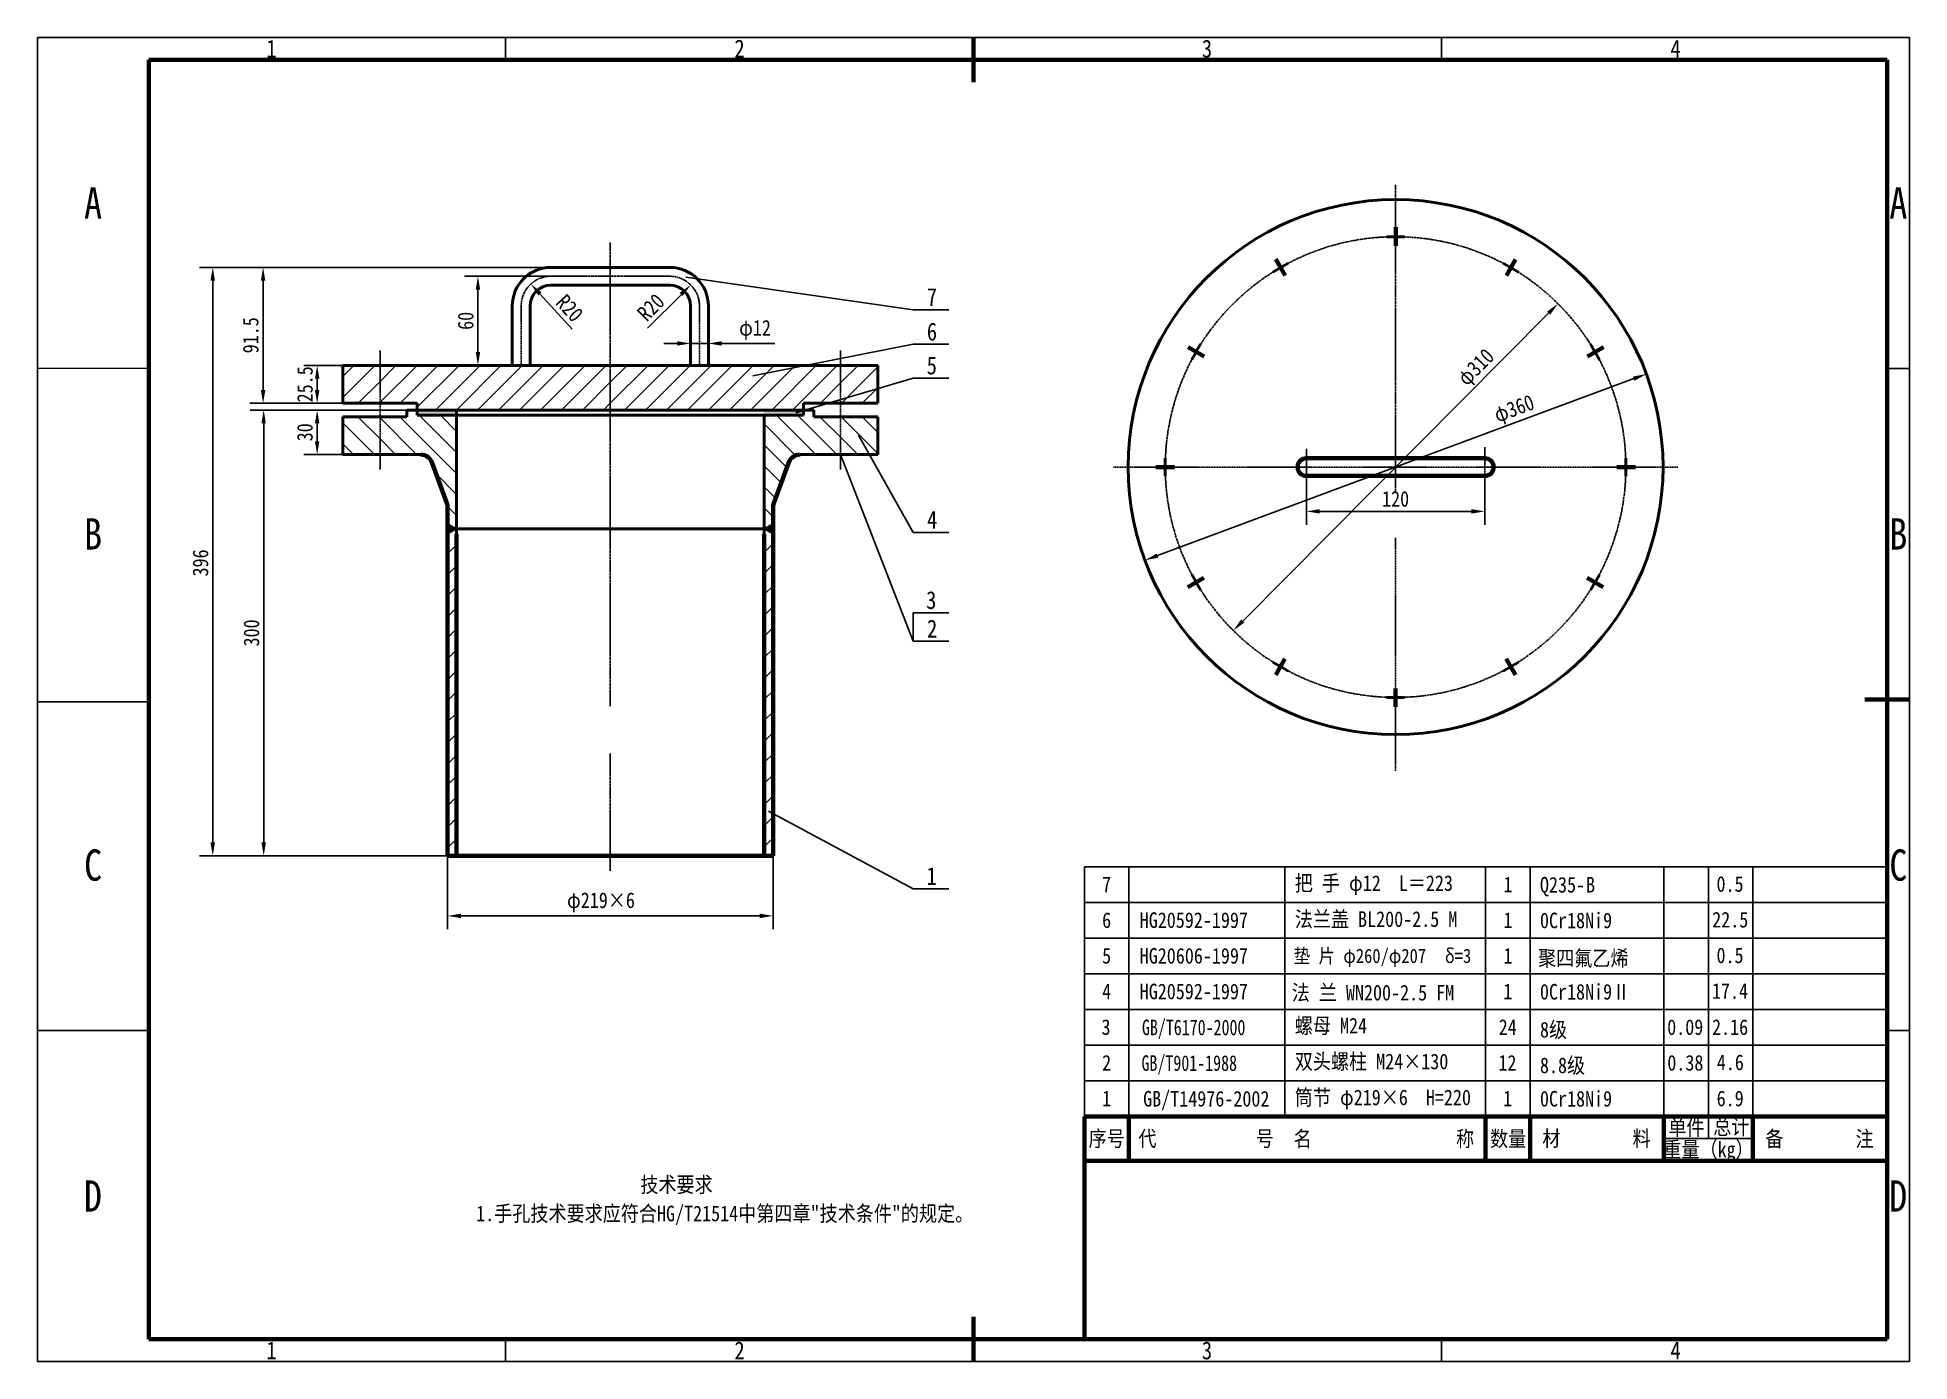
# Model space of a CAD drawing. Header units: millimetres. Extents: x -55641 to 52612, y -23263 to -5715.
# Drawn here: x 51352 to 52612, y -7522 to -6631 of the extents above; entities that cross this region are included whole.
import ezdxf

# ---------------------------------------------------------------- set-up
doc = ezdxf.new("R2010")
doc.units = ezdxf.units.MM
doc.header["$MEASUREMENT"] = 0
doc.linetypes.add('CENTER2', pattern=[1.125, 0.75, -0.125, 0.125, -0.125])
for name, color, linetype, lineweight in [('01', 7, 'Continuous', 50), ('01粗实线', 7, 'Continuous', 70), ('02细实线', 1, 'Continuous', 25), ('03中心线', 4, 'CENTER2', 25), ('04标注线', 1, 'Continuous', 25), ('06文本', 3, 'Continuous', 25), ('抛面线', 1, 'Continuous', 18)]:
    doc.layers.add(name, color=color, linetype=linetype, lineweight=lineweight)
doc.layers.add('02', color=1, linetype='Continuous')
doc.styles.get("Standard").update_dxf_attribs({"font": 'SIMFANG.TTF', "width": 0.85})
doc.styles.add('模板字体', font='SIMFANG.TTF', dxfattribs={"width": 0.75})

msp = doc.modelspace()

# ---------------------------------------------------------------- texts
at = {"layer": '02', "color": 7, "insert": (51731.3, -7212.9), "char_height": 10.5, "attachment_point": 5}
msp.add_mtext('\\A1;φ219×6', dxfattribs=at)
at = {"layer": '02细实线', "color": 7, "char_height": 10.5, "attachment_point": 5}
for s, insert, rotation in [('\\A1;91.5', (51495.6, -6831.3), 90), ('φ310', (52321, -6853.6), 45.1696), ('φ360', (52346.3, -6881.8), 20.3774), ('\\A1;300', (51496.1, -7031.6), 90)]:
    msp.add_mtext(s, dxfattribs=dict(at, insert=insert, rotation=rotation))
at = {"layer": '02细实线', "color": 7, "insert": (52266.1, -6941.5), "char_height": 10.5, "attachment_point": 5}
msp.add_mtext('\\A1;120', dxfattribs=at)
at = {"layer": '04标注线', "color": 7, "char_height": 10.5, "attachment_point": 5}
for s, insert, rotation in [('\\A1;R20', (51710.2, -6813.1), 312.5038), ('\\A1;R20', (51764.9, -6812.5), 45), ('\\A1;60', (51640.3, -6821.6), 90), ('\\A1;25.5', (51532.1, -6864.3), 90), ('\\A1;30', (51532.1, -6896.6), 90), ('\\A1;396', (51461.8, -6984.5), 90)]:
    msp.add_mtext(s, dxfattribs=dict(at, insert=insert, rotation=rotation))
at = {"layer": '04标注线', "color": 7, "insert": (51835, -6827.7), "char_height": 10.5, "attachment_point": 5}
msp.add_mtext('\\A1;φ12', dxfattribs=at)
at = {"layer": '06文本', "color": 7, "width": 0.85}
for s, height, p in [('1', 12, (51506.1, -6644.4)), ('2', 12, (51821.1, -6644.4)), ('3', 12, (52135.7, -6644.4)), ('4', 12, (52451.1, -6644.4)), ('A', 21, (51383.4, -6752.8)), ('A', 21, (52598.4, -6752.8)), ('7', 12, (51950.6, -6811.5)), ('6', 12, (51950.6, -6834.8)), ('5', 12, (51950.5, -6857.6)), ('B', 21, (51383.4, -6975.5)), ('4', 12, (51950.7, -6961.4)), ('B', 21, (52598.4, -6975.5)), ('3', 12, (51950.1, -7015.5)), ('2', 12, (51950.7, -7034.7)), ('C', 21, (51383.4, -7198.3)), ('C', 21, (52598.4, -7198.3)), ('1', 12, (51950.4, -7201.2)), (' 把 手 φ12  L＝223', 10.5, (52192.2, -7205.2)), ('7', 10.5, (52068.6, -7206.1)), ('1', 10.5, (52338.7, -7206.1)), (' Q235-', 10.5, (52357.2, -7206.3)), ('B', 10.5, (52394.3, -7206.3)), ('0.5', 10.5, (52482.1, -7205.8)), ('6', 10.5, (52068.6, -7230.1)), ('HG20592-1997', 10.5, (52093.9, -7230.1)), (' 法兰盖 BL200-2.5 M', 10.5, (52192.2, -7229.4)), (' 0Cr18Ni9', 10.5, (52357.2, -7230.3)), ('22.5', 10.5, (52479.2, -7229.8)), ('1', 10.5, (52338.7, -7230.1)), ('5', 10.5, (52068.6, -7254.1)), ('HG20606-1997', 10.5, (52093.9, -7254.1)), (' 垫 片 φ260/φ207 ', 9.6, (52192, -7253.7)), ('δ=3', 9.6, (52299.3, -7253.7)), ('1', 10.5, (52338.7, -7254.1)), ('       聚四氟乙烯', 10.5, (52319.5, -7255.7)), ('0.5', 10.5, (52482.1, -7253.8)), ('4', 10.5, (52068.6, -7278.1)), ('HG20592-1997', 10.5, (52093.9, -7278.1)), ('法 兰 WN200-2.5 FM', 10.5, (52196.2, -7278.9)), ('1', 10.5, (52338.6, -7278.1)), ('1', 10.5, (52338.7, -7278.1)), (' 0Cr18Ni9Ⅱ', 10.5, (52357.2, -7278.3)), ('17.4', 10.5, (52479, -7277.8)), ('3', 10.5, (52068.2, -7302.1)), (' 螺母 M24', 10.5, (52192.2, -7301.1)), ('24', 10.5, (52335.5, -7302.1)), (' 8级', 10.5, (52357.2, -7303.8)), ('0.09', 10.5, (52448.9, -7302.1)), ('2.16', 10.5, (52479.1, -7302.1)), ('2', 10.5, (52068.6, -7326.1)), (' 双头螺柱 M24×130', 10.5, (52192.2, -7325.2)), ('12', 10.5, (52335.3, -7326.1)), (' 8.8级', 10.5, (52357.2, -7327.8)), ('0.38', 10.5, (52449, -7326.1)), ('4.6', 10.5, (52482.3, -7325.8)), ('1', 10.5, (52068.6, -7350.1)), ('GB/T14976-2002', 10.5, (52096.2, -7350.3)), (' 筒节 φ219×6  H=220', 10.5, (52192.2, -7349.4)), ('1', 10.5, (52338.5, -7350.1)), (' 0Cr18Ni9', 10.5, (52357.2, -7350.3)), ('6.9', 10.5, (52482.2, -7350.1)), ('单件', 10.5, (52449.7, -7369.6)), ('总计', 10.5, (52479.9, -7369.1)), ('序号', 10.5, (52059.5, -7377.1)), ('代           号', 10.5, (52093, -7377.1)), ('名                称', 10.5, (52197.5, -7377.2)), ('数量', 10.5, (52329.7, -7377.2)), ('材        料', 10.5, (52364.9, -7377)), ('备        注', 10.5, (52514.9, -7377.2)), ('重量（kg）', 10.5, (52446.3, -7384.4)), ('                  技术要求', 10.5, (51648.5, -7408.1)), ('D', 21, (51383.3, -7421)), ('D', 21, (52598.3, -7421)), ('1.手孔技术要求应符合HG/T21514中第四章"技术条件"的规定。', 10.5, (51647.3, -7427.5)), ('1', 12, (51506.1, -7520.4)), ('2', 12, (51821.1, -7520.4)), ('3', 12, (52135.7, -7520.4)), ('4', 12, (52451.1, -7520.4))]:
    msp.add_text(s, height=height, dxfattribs=at).set_placement(p)
at = {"layer": '06文本', "color": 7, "style": '模板字体', "width": 0.75}
for s, p in [('GB/T6170-2000', (52095.4, -7302.3)), ('GB/T901-1988', (52095.1, -7326.3))]:
    msp.add_text(s, height=10.5, dxfattribs=at).set_placement(p)

# ---------------------------------------------------------------- hatches: boundary and pattern name
at = {"layer": '02'}
h = msp.add_hatch(color=7, dxfattribs=at)
h.paths.add_polyline_path([(51634.1, -6961.6), (51628.1, -6958.1), (51628.1, -6961.6)])
h.paths.add_polyline_path([(51634.1, -6961.6), (51628.1, -6961.6), (51628.1, -6965)])
h = msp.add_hatch(color=7, dxfattribs=at)
h.paths.add_polyline_path([(51847.1, -6958.1), (51847.1, -6961.6), (51841.1, -6961.6)])
h.paths.add_polyline_path([(51841.1, -6961.6), (51847.1, -6961.6), (51847.1, -6965)])
at = {"layer": '04标注线'}
for points in [[(51634.1, -6885.1), (51634.1, -6881.6), (51607.6, -6881.6), (51607.6, -6885.1)], [(51841.1, -6881.6), (51867.6, -6881.6), (51867.6, -6885.1), (51841.1, -6885.1)]]:
    msp.add_hatch(color=7, dxfattribs=at).paths.add_polyline_path(points)

# ---------------------------------------------------------------- linework, layer by layer
at = {"layer": '01', "color": 7}
for p, q in [((52266, -6765), (52260.2, -6765)), ((52266.4, -6765), (52272.2, -6765)), ((51697.6, -6785.6), (51777.6, -6785.6)), ((52188.5, -6785.9), (52183.5, -6788.8)), ((52188.8, -6785.7), (52193.9, -6782.8)), ((52343.5, -6785.7), (52338.5, -6782.8)), ((52343.8, -6785.9), (52348.9, -6788.8)), ((51697.6, -6797.6), (51777.6, -6797.6)), ((51671.6, -6811.6), (51671.6, -6851.6)), ((51683.6, -6811.6), (51683.6, -6851.6)), ((51791.6, -6811.6), (51791.6, -6851.6)), ((51803.6, -6811.6), (51803.6, -6851.6)), ((52132, -6842.3), (52134.9, -6837.3)), ((52400.3, -6842.4), (52397.4, -6837.4)), ((51557.6, -6851.6), (51917.6, -6851.6)), ((51557.6, -6851.6), (51557.6, -6877.1)), ((51917.6, -6851.6), (51917.6, -6877.1)), ((52131.8, -6842.6), (52128.9, -6847.7)), ((52400.5, -6842.7), (52403.4, -6847.8)), ((51557.6, -6877.1), (51607.6, -6877.1)), ((51607.6, -6877.1), (51607.6, -6881.6)), ((51867.6, -6877.1), (51867.6, -6881.6)), ((51917.6, -6877.1), (51867.6, -6877.1)), ((51557.6, -6886.1), (51600.6, -6886.1)), ((51557.6, -6886.1), (51557.6, -6911.6)), ((51600.6, -6881.6), (51607.6, -6881.6)), ((51600.6, -6886.1), (51600.6, -6881.6)), ((51607.6, -6881.6), (51867.6, -6881.6)), ((51607.6, -6881.6), (51607.6, -6885.1)), ((51607.6, -6885.1), (51737.6, -6885.1)), ((51634.1, -6885.1), (51634.1, -6881.6)), ((51634.1, -6885.1), (51634.1, -6965.1)), ((51867.6, -6881.6), (51737.6, -6881.6)), ((51867.6, -6885.1), (51737.6, -6885.1)), ((51841.1, -6885.1), (51841.1, -6965.1)), ((51874.6, -6881.6), (51867.6, -6881.6)), ((51867.6, -6881.6), (51867.6, -6885.1)), ((51874.6, -6886.1), (51874.6, -6881.6)), ((51917.6, -6886.1), (51874.6, -6886.1)), ((51917.6, -6886.1), (51917.6, -6911.6)), ((51557.6, -6911.6), (51610, -6911.6)), ((51917.6, -6911.6), (51865.4, -6911.6)), ((52111.1, -6919.8), (52111.1, -6914)), ((52421.1, -6919.9), (52421.1, -6914.1)), ((52111.1, -6920.2), (52111.1, -6926)), ((52421.1, -6920.3), (52421.1, -6926.1)), ((51628.1, -6961.6), (51847.1, -6961.6)), ((52131.8, -6997.3), (52128.9, -6992.3)), ((52400.5, -6997.4), (52403.4, -6992.4)), ((52132, -6997.6), (52134.9, -7002.7)), ((52400.3, -6997.7), (52397.3, -7002.8)), ((52188.5, -7054.1), (52183.4, -7051.2)), ((52188.8, -7054.3), (52193.8, -7057.3)), ((52343.5, -7054.4), (52338.4, -7057.3)), ((52343.8, -7054.2), (52348.8, -7051.3)), ((52265.9, -7075), (52260.1, -7075)), ((52266.3, -7075), (52272.1, -7075))]:
    msp.add_line(p, q, dxfattribs=at)
msp.add_circle((52266.1, -6920), 180, dxfattribs=at)
for centre, radius, start, end in [((51697.6, -6811.6), 26, 90, 180), ((51777.6, -6811.6), 26, 0, 90), ((51697.6, -6811.6), 14, 90, 180), ((51777.6, -6811.6), 14, 0, 90)]:
    msp.add_arc(centre, radius, start, end, dxfattribs=at)
at = {"layer": '01粗实线', "color": 7}
for p, q in [((51982, -6630.9), (51982, -6660.9)), ((52597, -6645.9), (51427, -6645.9)), ((51427, -6645.9), (51427, -7506.9)), ((52597, -7506.9), (52597, -6645.9)), ((52266.2, -6771.1), (52266.2, -6758.6)), ((52191.7, -6791), (52185.5, -6780.2)), ((52340.7, -6791), (52346.9, -6780.3)), ((52137.2, -6845.5), (52126.4, -6839.3)), ((52395.2, -6845.6), (52406, -6839.4)), ((51617.5, -6916.8), (51627.6, -6944.2)), ((51857.7, -6916.8), (51847.6, -6944.2)), ((52326.1, -6914), (52206.1, -6914)), ((52117.2, -6920), (52104.7, -6920)), ((52326.1, -6926), (52206.1, -6926)), ((52415.1, -6920.1), (52427.6, -6920.1)), ((51628.1, -6961.6), (51628.1, -6947)), ((51847.1, -6961.6), (51847.1, -6947)), ((51628.1, -6961.6), (51628.1, -7181.6)), ((51634.1, -6965.1), (51634.1, -7181.6)), ((51841.1, -6965.1), (51841.1, -7181.6)), ((51847.1, -6961.6), (51847.1, -7181.6)), ((52137.1, -6994.5), (52126.3, -7000.7)), ((52395.1, -6994.5), (52405.9, -7000.8)), ((52191.6, -7049), (52185.4, -7059.8)), ((52340.6, -7049.1), (52346.8, -7059.8)), ((52266.1, -7069), (52266.1, -7081.4)), ((52612, -7076.4), (52582, -7076.4)), ((51847.1, -7181.6), (51628.1, -7181.6)), ((52056.8, -7386.9), (52056.8, -7356.9)), ((52056.8, -7356.9), (52596.6, -7356.9)), ((52086.6, -7386.9), (52086.6, -7356.9)), ((52326.6, -7386.9), (52326.6, -7356.9)), ((52356.6, -7386.9), (52356.6, -7356.9)), ((52446.6, -7386.9), (52446.6, -7356.9)), ((52506.6, -7386.9), (52506.6, -7356.9)), ((52056.8, -7506.9), (52056.8, -7386.9)), ((52056.8, -7386.9), (52597, -7386.9)), ((52597, -7386.9), (52597, -7506.9)), ((51982, -7521.9), (51982, -7491.9)), ((51427, -7506.9), (52597, -7506.9)), ((52056.8, -7506.9), (52597, -7506.9))]:
    msp.add_line(p, q, dxfattribs=at)
for centre, radius, start, end in [((51610, -6919.6), 8, 20.1858, 90), ((51865.2, -6919.6), 8, 90, 159.8142), ((52206.1, -6920), 6, 90, 270), ((52326.1, -6920), 6, 270, 90), ((51620.1, -6947), 8, 0, 20.1858), ((51855.1, -6947), 8, 159.8142, 180)]:
    msp.add_arc(centre, radius, start, end, dxfattribs=at)
at = {"layer": '02', "color": 7}
for p, q in [((51578.9, -6911.6), (51557.6, -6890.2)), ((51582.6, -6901.1), (51567.6, -6886.1)), ((51582.6, -6886.9), (51581.7, -6886.1)), ((51607.2, -6911.6), (51582.6, -6886.9)), ((51634.1, -6924.3), (51595.9, -6886.1)), ((51607.6, -6883.6), (51605.5, -6881.6)), ((51634.1, -6910.1), (51609, -6885.1)), ((51634.1, -6896), (51623.2, -6885.1)), ((51862.3, -6912.1), (51841.1, -6890.9)), ((51875.9, -6911.6), (51849.4, -6885.1)), ((51890.1, -6911.6), (51863.6, -6885.1)), ((51874.6, -6881.9), (51874.2, -6881.6)), ((51892.6, -6899.9), (51878.7, -6886.1)), ((51917.6, -6910.8), (51892.9, -6886.1)), ((51917.6, -6896.7), (51907, -6886.1)), ((51564.8, -6911.6), (51557.6, -6904.3)), ((51593.1, -6911.6), (51582.6, -6901.1)), ((51904.2, -6911.6), (51892.6, -6899.9)), ((51856.4, -6920.3), (51841.1, -6905)), ((51634.1, -6938.4), (51620.5, -6924.8)), ((51852.6, -6930.6), (51841.1, -6919.1)), ((51848.8, -6941), (51841.1, -6933.3)), ((51634.1, -6952.6), (51628.1, -6946.6)), ((51847.1, -6953.4), (51841.1, -6947.4)), ((51634.1, -6961.6), (51628.1, -6958.1)), ((51634.1, -6961.6), (51628.1, -6965)), ((51841.1, -6961.6), (51847.1, -6958.1)), ((51841.1, -6961.6), (51847.1, -6965)), ((51628.1, -7181.6), (51628.1, -7231)), ((51847.1, -7181.6), (51847.1, -7231)), ((51637.1, -7222), (51838.1, -7222))]:
    msp.add_line(p, q, dxfattribs=at)
for points in [[(51637.1, -7220.5), (51637.1, -7223.5), (51628.1, -7222)], [(51838.1, -7220.5), (51838.1, -7223.5), (51847.1, -7222)]]:
    msp.add_solid(points, dxfattribs=at)
at = {"layer": '02细实线', "color": 7}
for p, q in [((51352, -6630.9), (52612, -6630.9)), ((51352, -7521.9), (51352, -6630.9)), ((51667, -6630.9), (51667, -6645.9)), ((52297, -6630.9), (52297, -6645.9)), ((52612, -7521.9), (52612, -6630.9)), ((52612, -7521.9), (52612, -6630.9)), ((51691.6, -6785.6), (51494.9, -6785.6)), ((51503.9, -6868.1), (51503.9, -6794.6)), ((52163.2, -7023.6), (52369.1, -6816.5)), ((52612, -6853.6), (52597, -6853.6)), ((52105.8, -6979.6), (52426.4, -6860.5)), ((51557.6, -6877.1), (51494.9, -6877.1)), ((51600.6, -6881.6), (51495.3, -6881.6)), ((51504.3, -6890.6), (51504.3, -7172.6)), ((52206.1, -6926), (52206.1, -6958.8)), ((52326.1, -6926), (52326.1, -6958.8)), ((52215.1, -6949.8), (52317.1, -6949.8)), ((51628.1, -6978.3), (51634.1, -6972.3)), ((51841.1, -6977.5), (51847.1, -6971.5)), ((51628.1, -6992.5), (51634.1, -6986.5)), ((51841.1, -6991.6), (51847.1, -6985.6)), ((51628.1, -7006.6), (51634.1, -7000.6)), ((51841.1, -7005.8), (51847.1, -6999.8)), ((51628.1, -7020.8), (51634.1, -7014.8)), ((51841.1, -7019.9), (51847.1, -7013.9)), ((51628.1, -7034.9), (51634.1, -7028.9)), ((51841.1, -7034), (51847.1, -7028)), ((51628.1, -7049), (51634.1, -7043)), ((51841.1, -7048.2), (51847.1, -7042.2)), ((51628.1, -7063.2), (51634.1, -7057.2)), ((51841.1, -7062.3), (51847.1, -7056.3)), ((51427, -7077.9), (51352, -7077.9)), ((51628.1, -7077.3), (51634.1, -7071.3)), ((51841.1, -7076.5), (51847.1, -7070.5)), ((51628.1, -7091.5), (51634.1, -7085.5)), ((51841.1, -7090.6), (51847.1, -7084.6)), ((51628.1, -7105.6), (51634.1, -7099.6)), ((51841.1, -7104.7), (51847.1, -7098.7)), ((51628.1, -7119.8), (51634.1, -7113.8)), ((51841.1, -7118.9), (51847.1, -7112.9)), ((51628.1, -7133.9), (51634.1, -7127.9)), ((51841.1, -7133), (51847.1, -7127)), ((51628.1, -7148), (51634.1, -7142)), ((51841.1, -7147.2), (51847.1, -7141.2)), ((51628.1, -7162.2), (51634.1, -7156.2)), ((51841.1, -7161.3), (51847.1, -7155.3)), ((51628.1, -7181.6), (51495.3, -7181.6)), ((51628.1, -7176.3), (51634.1, -7170.3)), ((51841.1, -7175.5), (51847.1, -7169.5)), ((52056.8, -7188.9), (52596.6, -7188.9)), ((52056.8, -7356.9), (52056.8, -7188.9)), ((52086.6, -7356.9), (52086.6, -7188.9)), ((52191.6, -7356.9), (52191.6, -7188.9)), ((52326.6, -7356.9), (52326.6, -7188.9)), ((52356.6, -7356.9), (52356.6, -7188.9)), ((52446.6, -7356.9), (52446.6, -7188.9)), ((52476.6, -7371.9), (52476.6, -7188.9)), ((52506.6, -7356.9), (52506.6, -7188.9)), ((52056.8, -7212.9), (52596.6, -7212.9)), ((52056.8, -7236.9), (52596.6, -7236.9)), ((52056.8, -7260.9), (52596.6, -7260.9)), ((52056.8, -7284.9), (52596.6, -7284.9)), ((51352, -7299.1), (51427, -7299.1)), ((52612, -7299.1), (52597, -7299.1)), ((52056.8, -7308.9), (52596.6, -7308.9)), ((52056.8, -7332.9), (52596.6, -7332.9)), ((52446.6, -7371.9), (52506.6, -7371.9)), ((51667, -7521.9), (51667, -7506.9)), ((52297, -7521.9), (52297, -7506.9)), ((51352, -7521.9), (52612, -7521.9))]:
    msp.add_line(p, q, dxfattribs=at)
for points in [[(51502.4, -6794.6), (51505.4, -6794.6), (51503.9, -6785.6)], [(52368, -6815.4), (52370.1, -6817.5), (52375.4, -6810.1)], [(52425.9, -6859.1), (52427, -6861.9), (52434.9, -6857.4)], [(51502.4, -6868.1), (51505.4, -6868.1), (51503.9, -6877.1)], [(51502.8, -6890.6), (51505.8, -6890.6), (51504.3, -6881.6)], [(52215.1, -6948.3), (52215.1, -6951.3), (52206.1, -6949.8)], [(52317.1, -6948.3), (52317.1, -6951.3), (52326.1, -6949.8)], [(52105.3, -6978.2), (52106.4, -6981), (52097.4, -6982.7)], [(52162.2, -7022.5), (52164.3, -7024.6), (52156.9, -7030)], [(51502.8, -7172.6), (51505.8, -7172.6), (51504.3, -7181.6)]]:
    msp.add_solid(points, dxfattribs=at)
at = {"layer": '03中心线', "color": 7, "ltscale": 2}
for p, q in [((52266.1, -6730), (52266.1, -6937.5)), ((51737.6, -6768.8), (51737.6, -7081)), ((51697.6, -6791.6), (51777.6, -6791.6)), ((51737.6, -7112.8), (51737.6, -7191.6))]:
    msp.add_line(p, q, dxfattribs=at)
at = {"layer": '03中心线', "color": 7}
for p, q in [((51677.6, -6811.6), (51677.6, -6851.6)), ((51797.6, -6811.6), (51797.6, -6851.6)), ((51582.6, -6841.6), (51582.6, -6921.6)), ((51892.6, -6841.6), (51892.6, -6921.6)), ((52206.1, -6907.8), (52206.1, -6926)), ((52326.1, -6906.7), (52326.1, -6926)), ((52456.1, -6920), (52076.1, -6920)), ((52266.1, -6967.5), (52266.1, -7124.5))]:
    msp.add_line(p, q, dxfattribs=at)
at = {"layer": '03中心线', "color": 7, "ltscale": 2}
msp.add_circle((52266.1, -6920), 155, dxfattribs=at)
at = {"layer": '03中心线', "color": 7}
for centre, start, end in [((51697.6, -6811.6), 90, 180), ((51777.6, -6811.6), 0, 90)]:
    msp.add_arc(centre, 20, start, end, dxfattribs=at)
at = {"layer": '04标注线', "color": 7}
for p, q in [((51691.6, -6785.6), (51461, -6785.6)), ((51470, -6794.6), (51470, -7172.6)), ((51697.6, -6791.6), (51639.5, -6791.6)), ((51648.5, -6800.6), (51648.5, -6842.6)), ((51712, -6827.2), (51690.2, -6803.5)), ((51762.6, -6826.6), (51785.4, -6803.8)), ((51788.5, -6792.1), (51941.5, -6814.1)), ((51941.5, -6814.1), (51965.5, -6814.1)), ((51791.6, -6836.8), (51791.6, -6827.8)), ((51803.6, -6836.8), (51803.6, -6827.8)), ((51782.6, -6836.8), (51773.6, -6836.8)), ((51791.6, -6836.8), (51803.6, -6836.8)), ((51812.6, -6836.8), (51848.4, -6836.8)), ((51833.6, -6858.6), (51941.5, -6837.4)), ((51941.5, -6837.4), (51965.5, -6837.4)), ((51557.6, -6851.6), (51531.3, -6851.6)), ((51557.6, -6859), (51565, -6851.6)), ((51557.6, -6873.2), (51579.2, -6851.6)), ((51582.6, -6862.3), (51593.3, -6851.6)), ((51582.6, -6876.4), (51607.5, -6851.6)), ((51596.1, -6877.1), (51621.6, -6851.6)), ((51607.6, -6879.7), (51635.8, -6851.6)), ((51619.9, -6881.6), (51649.9, -6851.6)), ((51634, -6881.6), (51664, -6851.6)), ((51671.6, -6851.6), (51639.5, -6851.6)), ((51648.2, -6881.6), (51678.2, -6851.6)), ((51662.3, -6881.6), (51692.3, -6851.6)), ((51676.5, -6881.6), (51706.5, -6851.6)), ((51690.6, -6881.6), (51720.6, -6851.6)), ((51704.8, -6881.6), (51734.8, -6851.6)), ((51737.6, -6862.9), (51748.9, -6851.6)), ((51737.6, -6877), (51763, -6851.6)), ((51747.2, -6881.6), (51777.2, -6851.6)), ((51761.3, -6881.6), (51791.3, -6851.6)), ((51775.5, -6881.6), (51805.5, -6851.6)), ((51789.6, -6881.6), (51819.6, -6851.6)), ((51803.7, -6881.6), (51833.7, -6851.6)), ((51817.9, -6881.6), (51847.9, -6851.6)), ((51832, -6881.6), (51862, -6851.6)), ((51846.2, -6881.6), (51876.2, -6851.6)), ((51860.3, -6881.6), (51890.3, -6851.6)), ((51892.6, -6863.4), (51904.5, -6851.6)), ((51893.1, -6877.1), (51917.6, -6852.6)), ((51540.3, -6860.6), (51540.3, -6868.1)), ((51567.8, -6877.1), (51582.6, -6862.3)), ((51718.9, -6881.6), (51737.6, -6862.9)), ((51862.5, -6883.5), (51941.5, -6860.1)), ((51879, -6877.1), (51892.6, -6863.4)), ((51907.2, -6877.1), (51917.6, -6866.7)), ((51941.5, -6860.1), (51965.5, -6860.1)), ((51557.6, -6877.1), (51531.3, -6877.1)), ((51582, -6877.1), (51582.6, -6876.4)), ((51733, -6881.6), (51737.6, -6877)), ((51600.6, -6881.6), (51531.3, -6881.6)), ((51540.3, -6890.6), (51540.3, -6902.6)), ((51904.7, -6898.6), (51941.5, -6964)), ((51557.6, -6911.6), (51531.3, -6911.6)), ((51892.6, -6911.6), (51941.5, -7037.2)), ((51941.5, -6964), (51965.5, -6964)), ((51941.5, -7018.1), (51941.5, -7037.2)), ((51941.5, -7018.1), (51965.5, -7018.1)), ((51941.5, -7037.2), (51965.5, -7037.2)), ((51844, -7151.6), (51941.5, -7203.8)), ((51628.1, -7181.6), (51461, -7181.6)), ((51941.5, -7203.8), (51965.5, -7203.8))]:
    msp.add_line(p, q, dxfattribs=at)
for points in [[(51468.5, -6794.6), (51471.5, -6794.6), (51470, -6785.6)], [(51647, -6800.6), (51650, -6800.6), (51648.5, -6791.6)], [(51691.3, -6802.4), (51689.1, -6804.5), (51684.1, -6796.8)], [(51784.3, -6802.7), (51786.4, -6804.8), (51791.7, -6797.4)], [(51782.6, -6835.3), (51782.6, -6838.3), (51791.6, -6836.8)], [(51812.6, -6835.3), (51812.6, -6838.3), (51803.6, -6836.8)], [(51538.8, -6860.6), (51541.8, -6860.6), (51540.3, -6851.6)], [(51647, -6842.6), (51650, -6842.6), (51648.5, -6851.6)], [(51538.8, -6868.1), (51541.8, -6868.1), (51540.3, -6877.1)], [(51538.8, -6890.6), (51541.8, -6890.6), (51540.3, -6881.6)], [(51538.8, -6902.6), (51541.8, -6902.6), (51540.3, -6911.6)], [(51468.5, -7172.6), (51471.5, -7172.6), (51470, -7181.6)]]:
    msp.add_solid(points, dxfattribs=at)
at = {"layer": '抛面线', "color": 7, "ltscale": 5}
msp.add_line((51427, -6853.6), (51352, -6853.6), dxfattribs=at)

msp.set_redraw_order([(e.dxf.handle, doc.entitydb.next_handle()) for e in msp.query("TEXT MTEXT ATTDEF DIMENSION ARC_DIMENSION")])  # texts and dimensions are drawn at this point

doc.saveas('drawing.dxf')
